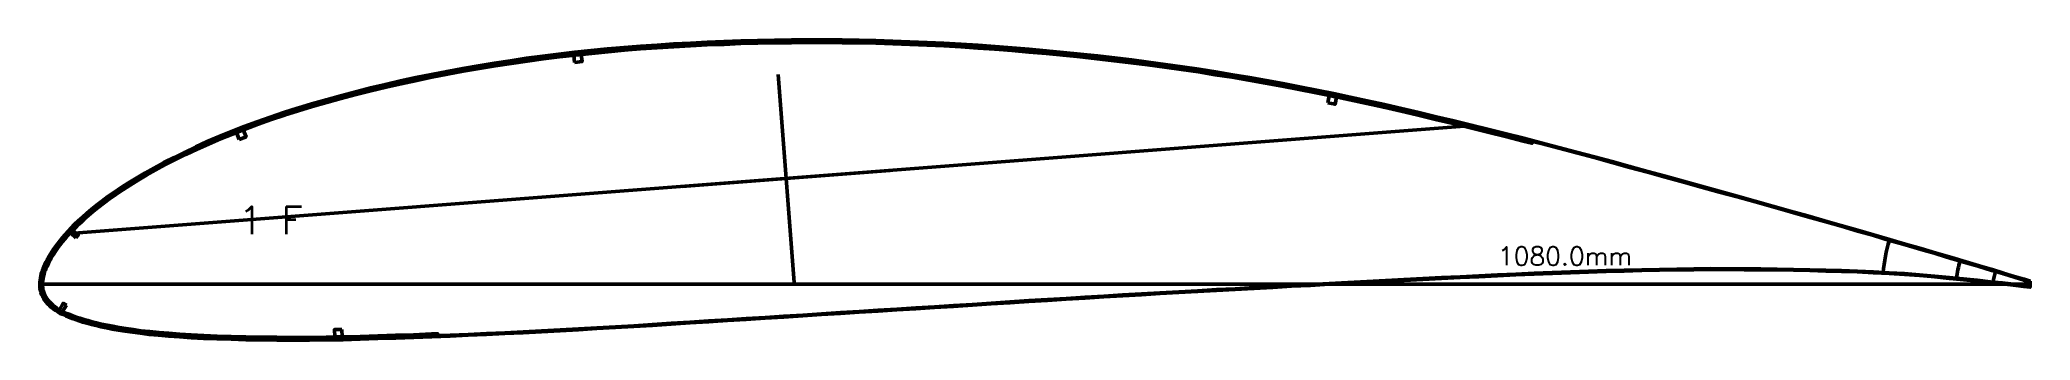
# Model space of a CAD drawing. Header units: metres. Extents: x -405 to 675, y -15418 to 133.
# Drawn here: x -405 to 675, y -30 to 133 of the extents above; entities that cross this region are included whole.
import ezdxf
from ezdxf.enums import TextEntityAlignment as Align

# ---------------------------------------------------------------- set-up
doc = ezdxf.new("R2010")
doc.units = ezdxf.units.M
for name, color, linetype, lineweight in [('FoilLayer', 7, 'Continuous', 50), ('RefFoilLayer', 7, 'Continuous', 50), ('StringerLayer', 7, 'Continuous', 50), ('SubLayer', 7, 'Continuous', 50), ('TextLayer', 7, 'Continuous', 50)]:
    doc.layers.add(name, color=color, linetype=linetype, lineweight=lineweight)
doc.styles.add('MSゴシック', font='romans')

msp = doc.modelspace()

# ---------------------------------------------------------------- texts
at = {"layer": 'TextLayer', "style": 'MSゴシック'}
msp.add_text('1 F', height=15, dxfattribs=at).set_placement((-297, 27.3))
msp.add_text('1080.0mm', height=10, dxfattribs=at).set_placement((459, 7.3), align=Align.BOTTOM_RIGHT)

# ---------------------------------------------------------------- linework, layer by layer
at = {"layer": 'FoilLayer'}
msp.add_lwpolyline([(674.9, 1.2), (671.6, 2.2), (666.3, 3.9), (660.5, 5.6), (654.2, 7.5), (647.4, 9.6), (640, 11.7), (632.2, 14), (624.1, 16.5), (615.7, 18.9), (607.2, 21.4), (598.7, 23.8), (590.1, 26.4), (581.3, 28.9), (572.4, 31.5), (563.4, 34.1), (554.2, 36.6), (544.8, 39.3), (535.3, 42), (525.7, 44.7), (516, 47.4), (506.2, 50.1), (496.5, 52.8), (486.8, 55.5), (477, 58.2), (467.3, 60.9), (457.6, 63.5), (448, 66.2), (438.4, 68.8), (428.8, 71.3), (419.2, 73.9), (409.6, 76.4), (404.9, 77.6), (404.6, 76.6), (399.8, 77.8), (390.3, 80.2), (380.8, 82.6), (371.3, 85), (361.9, 87.3), (352.4, 89.5), (342.9, 91.8), (333.6, 94), (324.2, 96.1), (315, 98.2), (305.8, 100.2), (296.6, 102.1), (287.5, 104), (278.3, 105.8), (269.2, 107.5), (260.1, 109.2), (251, 110.8), (241.9, 112.4), (232.8, 113.8), (223.7, 115.3), (214.5, 116.6), (205.4, 117.9), (196.2, 119.2), (187.1, 120.3), (177.9, 121.4), (168.7, 122.5), (159.5, 123.5), (150.2, 124.4), (141, 125.3), (131.7, 126.1), (122.5, 126.9), (113.2, 127.6), (104, 128.3), (94.7, 128.9), (85.5, 129.4), (76.3, 129.8), (67.1, 130.2), (57.9, 130.6), (48.7, 130.9), (39.5, 131.1), (30.4, 131.2), (21.2, 131.3), (12, 131.3), (2.9, 131.2), (-6.3, 131.1), (-15.4, 130.9), (-24.6, 130.7), (-33.7, 130.3), (-42.8, 130), (-51.9, 129.5), (-61, 129), (-70, 128.4), (-79, 127.8), (-87.9, 127.1), (-96.8, 126.3), (-105.6, 125.4), (-114.4, 124.5), (-123.2, 123.5), (-131.9, 122.4), (-140.6, 121.2), (-149.3, 119.9), (-158, 118.6), (-166.6, 117.2), (-175.2, 115.7), (-183.7, 114.1), (-192.2, 112.5), (-200.5, 110.7), (-208.9, 108.9), (-217.1, 107.1), (-225.3, 105.1), (-233.4, 103), (-241.4, 100.9), (-249.3, 98.7), (-257.1, 96.5), (-264.7, 94.2), (-272.2, 91.8), (-279.4, 89.4), (-286.6, 86.9), (-293.5, 84.3), (-300.4, 81.6), (-307, 78.9), (-313.4, 76.1), (-319.7, 73.3), (-325.7, 70.4), (-331.5, 67.6), (-337, 64.8), (-342.2, 62), (-347.1, 59.2), (-351.7, 56.5), (-355.9, 53.9), (-360, 51.3), (-363.7, 48.8), (-367.1, 46.4), (-370.3, 44), (-373.3, 41.7), (-376, 39.6), (-378.6, 37.4), (-380.9, 35.4), (-383, 33.4), (-385, 31.5), (-386.8, 29.7), (-388.5, 27.9), (-390.1, 26.1), (-391.5, 24.5), (-392.9, 22.8), (-394.1, 21.3), (-395.2, 19.7), (-396.3, 18.2), (-397.2, 16.8), (-398.1, 15.4), (-398.9, 14), (-399.7, 12.7), (-400.3, 11.4), (-400.9, 10.1), (-401.5, 8.9), (-401.9, 7.6), (-402.4, 6.5), (-402.7, 5.4), (-403, 4.2), (-403.2, 3.1), (-403.3, 2), (-403.5, 1), (-403.5, -0.1), (-403.5, -1), (-403.4, -2), (-403.3, -3), (-403, -4), (-402.7, -5), (-402.3, -5.9), (-401.8, -6.9), (-401.2, -7.8), (-400.5, -8.7), (-399.7, -9.6), (-398.8, -10.5), (-397.9, -11.3), (-396.8, -12.1), (-395.7, -12.9), (-394.5, -13.7), (-393.2, -14.4), (-391.8, -15.1), (-390.3, -15.8), (-388.7, -16.5), (-387, -17.1), (-385.2, -17.8), (-383.2, -18.4), (-381.2, -19.1), (-379, -19.7), (-376.7, -20.4), (-374.2, -21), (-371.5, -21.6), (-368.5, -22.2), (-365.4, -22.8), (-362, -23.4), (-358.4, -24), (-354.4, -24.6), (-350.2, -25.2), (-345.5, -25.7), (-340.5, -26.2), (-335, -26.6), (-329.1, -27.1), (-322.8, -27.5), (-316, -27.9), (-308.8, -28.2), (-301.2, -28.4), (-293.2, -28.6), (-284.9, -28.7), (-276.3, -28.8), (-267.6, -28.9), (-258.7, -28.9), (-249.7, -28.7), (-240.5, -28.6), (-231.1, -28.3), (-221.6, -28), (-212, -27.7), (-202.2, -27.4), (-192.4, -27), (-189.1, -26.9), (-189, -27.9), (-182.4, -27.7), (-172.5, -27.2), (-162.6, -26.8), (-152.7, -26.3), (-142.8, -25.8), (-132.8, -25.3), (-122.7, -24.8), (-112.7, -24.2), (-102.7, -23.7), (-92.7, -23.1), (-82.7, -22.5), (-72.6, -21.8), (-62.4, -21.2), (-52.3, -20.6), (-42.1, -19.9), (-31.9, -19.3), (-21.7, -18.6), (-11.5, -18), (-1.3, -17.3), (9, -16.7), (19.2, -16.1), (29.4, -15.4), (39.6, -14.8), (49.8, -14.1), (60.1, -13.5), (70.3, -12.8), (80.5, -12.2), (90.7, -11.6), (101, -10.9), (111.2, -10.3), (121.4, -9.6), (131.6, -8.9), (141.8, -8.3), (152, -7.7), (162.2, -7), (172.4, -6.4), (182.5, -5.8), (192.7, -5.2), (202.8, -4.6), (213, -4.1), (223.2, -3.5), (233.4, -2.9), (243.6, -2.4), (253.8, -1.8), (264, -1.3), (274.2, -0.7), (284.4, -0.1), (294.6, 0.4), (304.8, 1), (315, 1.5), (325.2, 2), (335.3, 2.6), (345.4, 3.1), (355.6, 3.6), (365.7, 4.1), (375.8, 4.6), (385.9, 5.1), (395.9, 5.5), (405.8, 6), (415.7, 6.4), (425.6, 6.7), (435.3, 7.1), (445, 7.4), (454.6, 7.7), (464.2, 7.9), (473.8, 8), (483.2, 8.2), (492.5, 8.4), (501.6, 8.5), (510.7, 8.4), (519.8, 8.4), (528.8, 8.3), (537.7, 8.2), (546.5, 8), (555.4, 7.8), (564.1, 7.7), (572.7, 7.5), (581.3, 7.1), (589.9, 6.7), (598.5, 6.2), (606.8, 5.8), (615, 5.1), (623.2, 4.4), (631.2, 3.7), (638.9, 2.9), (646.3, 2.2), (653.3, 1.4), (659.8, 0.7), (665.9, 0), (671.5, -0.7), (675, -1.2)], close=True, dxfattribs=at)
at = {"layer": 'RefFoilLayer'}
msp.add_lwpolyline([(675, 1.6), (671.7, 2.7), (666.4, 4.3), (660.6, 6.1), (654.4, 8), (647.5, 10), (640.2, 12.2), (632.4, 14.5), (624.2, 16.9), (615.8, 19.4), (607.4, 21.8), (598.8, 24.3), (590.2, 26.8), (581.4, 29.4), (572.5, 31.9), (563.5, 34.5), (554.3, 37.1), (544.9, 39.7), (535.4, 42.4), (525.8, 45.1), (516.1, 47.8), (506.4, 50.5), (496.6, 53.3), (486.9, 56), (477.2, 58.7), (467.5, 61.3), (457.8, 64), (448.1, 66.6), (438.5, 69.2), (428.9, 71.8), (419.3, 74.3), (409.7, 76.8), (400.2, 79.3), (390.7, 81.7), (381.2, 84.1), (371.7, 86.4), (362.2, 88.7), (352.7, 91), (343.3, 93.2), (333.9, 95.4), (324.6, 97.6), (315.3, 99.6), (306.1, 101.6), (296.9, 103.6), (287.8, 105.5), (278.6, 107.3), (269.5, 109), (260.4, 110.7), (251.3, 112.3), (242.1, 113.8), (233, 115.3), (223.9, 116.8), (214.8, 118.1), (205.6, 119.4), (196.4, 120.6), (187.3, 121.8), (178.1, 122.9), (168.9, 124), (159.6, 125), (150.4, 125.9), (141.1, 126.8), (131.8, 127.6), (122.6, 128.4), (113.3, 129.1), (104.1, 129.8), (94.8, 130.4), (85.6, 130.9), (76.4, 131.3), (67.1, 131.7), (57.9, 132.1), (48.7, 132.4), (39.6, 132.6), (30.4, 132.7), (21.2, 132.8), (12, 132.8), (2.9, 132.7), (-6.3, 132.6), (-15.5, 132.4), (-24.6, 132.2), (-33.8, 131.8), (-42.9, 131.5), (-52, 131), (-61.1, 130.5), (-70.1, 129.9), (-79.1, 129.3), (-88.1, 128.6), (-97, 127.8), (-105.8, 126.9), (-114.6, 126), (-123.4, 124.9), (-132.1, 123.8), (-140.9, 122.7), (-149.6, 121.4), (-158.2, 120.1), (-166.9, 118.6), (-175.5, 117.1), (-184, 115.6), (-192.5, 113.9), (-200.9, 112.2), (-209.2, 110.4), (-217.5, 108.5), (-225.6, 106.6), (-233.7, 104.5), (-241.8, 102.4), (-249.7, 100.2), (-257.5, 97.9), (-265.2, 95.6), (-272.6, 93.2), (-279.9, 90.8), (-287.1, 88.3), (-294.1, 85.6), (-300.9, 83), (-307.6, 80.2), (-314.1, 77.5), (-320.3, 74.6), (-326.3, 71.8), (-332.1, 68.9), (-337.7, 66.1), (-342.9, 63.3), (-347.8, 60.5), (-352.4, 57.8), (-356.8, 55.1), (-360.8, 52.5), (-364.5, 50), (-368, 47.6), (-371.3, 45.2), (-374.2, 42.9), (-377, 40.7), (-379.5, 38.6), (-381.9, 36.5), (-384.1, 34.5), (-386.1, 32.6), (-387.9, 30.7), (-389.6, 28.9), (-391.2, 27.1), (-392.7, 25.4), (-394, 23.8), (-395.3, 22.2), (-396.5, 20.6), (-397.5, 19.1), (-398.5, 17.6), (-399.4, 16.1), (-400.2, 14.7), (-401, 13.4), (-401.7, 12), (-402.3, 10.7), (-402.9, 9.4), (-403.3, 8.2), (-403.8, 6.9), (-404.2, 5.7), (-404.4, 4.5), (-404.7, 3.3), (-404.8, 2.2), (-405, 1), (-405, -0.1), (-405, -1.2), (-404.9, -2.3), (-404.7, -3.4), (-404.4, -4.5), (-404.1, -5.6), (-403.6, -6.6), (-403, -7.7), (-402.4, -8.7), (-401.6, -9.7), (-400.8, -10.7), (-399.8, -11.6), (-398.8, -12.5), (-397.7, -13.4), (-396.5, -14.2), (-395.2, -15), (-393.9, -15.8), (-392.4, -16.5), (-390.9, -17.2), (-389.2, -17.9), (-387.5, -18.6), (-385.7, -19.2), (-383.7, -19.9), (-381.6, -20.5), (-379.4, -21.2), (-377, -21.8), (-374.5, -22.4), (-371.8, -23.1), (-368.8, -23.7), (-365.7, -24.3), (-362.3, -24.9), (-358.6, -25.5), (-354.6, -26.1), (-350.3, -26.6), (-345.7, -27.2), (-340.6, -27.7), (-335.2, -28.1), (-329.2, -28.6), (-322.9, -29), (-316.1, -29.4), (-308.9, -29.7), (-301.2, -29.9), (-293.2, -30.1), (-284.9, -30.2), (-276.3, -30.3), (-267.6, -30.4), (-258.7, -30.4), (-249.7, -30.2), (-240.4, -30.1), (-231.1, -29.8), (-221.5, -29.5), (-211.9, -29.2), (-202.1, -28.9), (-192.3, -28.5), (-182.4, -28.1), (-172.5, -27.7), (-162.6, -27.3), (-152.7, -26.8), (-142.7, -26.3), (-132.7, -25.8), (-122.7, -25.2), (-112.7, -24.7), (-102.7, -24.1), (-92.7, -23.5), (-82.6, -22.9), (-72.5, -22.3), (-62.4, -21.6), (-52.2, -21), (-42.1, -20.4), (-31.9, -19.7), (-21.7, -19.1), (-11.5, -18.4), (-1.2, -17.8), (9, -17.2), (19.2, -16.5), (29.4, -15.9), (39.6, -15.2), (49.9, -14.6), (60.1, -13.9), (70.3, -13.3), (80.5, -12.6), (90.8, -12), (101, -11.4), (111.2, -10.7), (121.4, -10.1), (131.6, -9.4), (141.8, -8.8), (152, -8.1), (162.2, -7.5), (172.4, -6.9), (182.6, -6.3), (192.7, -5.7), (202.9, -5.1), (213, -4.5), (223.2, -4), (233.4, -3.4), (243.6, -2.8), (253.8, -2.3), (264, -1.7), (274.2, -1.1), (284.4, -0.6), (294.6, 0), (304.8, 0.5), (315, 1.1), (325.2, 1.6), (335.3, 2.1), (345.4, 2.6), (355.6, 3.1), (365.7, 3.6), (375.8, 4.1), (385.9, 4.6), (395.9, 5.1), (405.9, 5.5), (415.8, 5.9), (425.6, 6.3), (435.4, 6.6), (445, 7), (454.6, 7.2), (464.2, 7.4), (473.8, 7.6), (483.2, 7.8), (492.5, 7.9), (501.6, 8), (510.7, 8), (519.8, 7.9), (528.8, 7.9), (537.7, 7.8), (546.5, 7.6), (555.4, 7.4), (564.1, 7.2), (572.7, 7), (581.2, 6.7), (589.9, 6.2), (598.5, 5.8), (606.8, 5.3), (615, 4.7), (623.2, 4), (631.2, 3.2), (638.9, 2.5), (646.3, 1.7), (653.2, 0.9), (659.8, 0.2), (665.9, -0.5), (671.5, -1.2), (674.9, -1.6)], close=True, dxfattribs=at)
at = {"layer": 'StringerLayer'}
for points in [[(-114.8, 120.4), (-110.8, 120.9), (-111.3, 124.8), (-115.2, 124.4), (-114.8, 120.4)], [(293.9, 98.6), (297.8, 97.8), (298.6, 101.7), (294.7, 102.5), (293.9, 98.6)], [(-296.9, 78.7), (-293.1, 80.1), (-294.6, 83.8), (-298.3, 82.4), (-296.9, 78.7)], [(-385.5, 25.2), (-384.1, 26.7), (-387, 29.4), (-388.4, 28), (-385.5, 25.2)], [(-390.6, -11.3), (-392.4, -10.3), (-394.3, -13.8), (-392.6, -14.8), (-390.6, -11.3)], [(-241.1, -24.6), (-245.1, -24.6), (-245, -28.6), (-241, -28.6), (-241.1, -24.6)]]:
    msp.add_lwpolyline(points, dxfattribs=at)
at = {"layer": 'SubLayer'}
for p, q in [((-4.3, 114), (4.3, 1)), ((372.7, 86.2), (-391, 27.4)), ((-56.5, 53.1), (56.5, 61.8)), ((-405, 0), (675, 0))]:
    msp.add_line(p, q, dxfattribs=at)
for radius, start, end in [(80, 162.6467, 175.415), (40, 161.6099, 175.2814), (20, 159.753, 176.5634)]:
    msp.add_arc((675, 0), radius, start, end, dxfattribs=at)

msp.set_redraw_order([(e.dxf.handle, doc.entitydb.next_handle()) for e in msp.query("TEXT MTEXT ATTDEF DIMENSION ARC_DIMENSION")])  # texts and dimensions are drawn at this point

doc.saveas('drawing.dxf')
